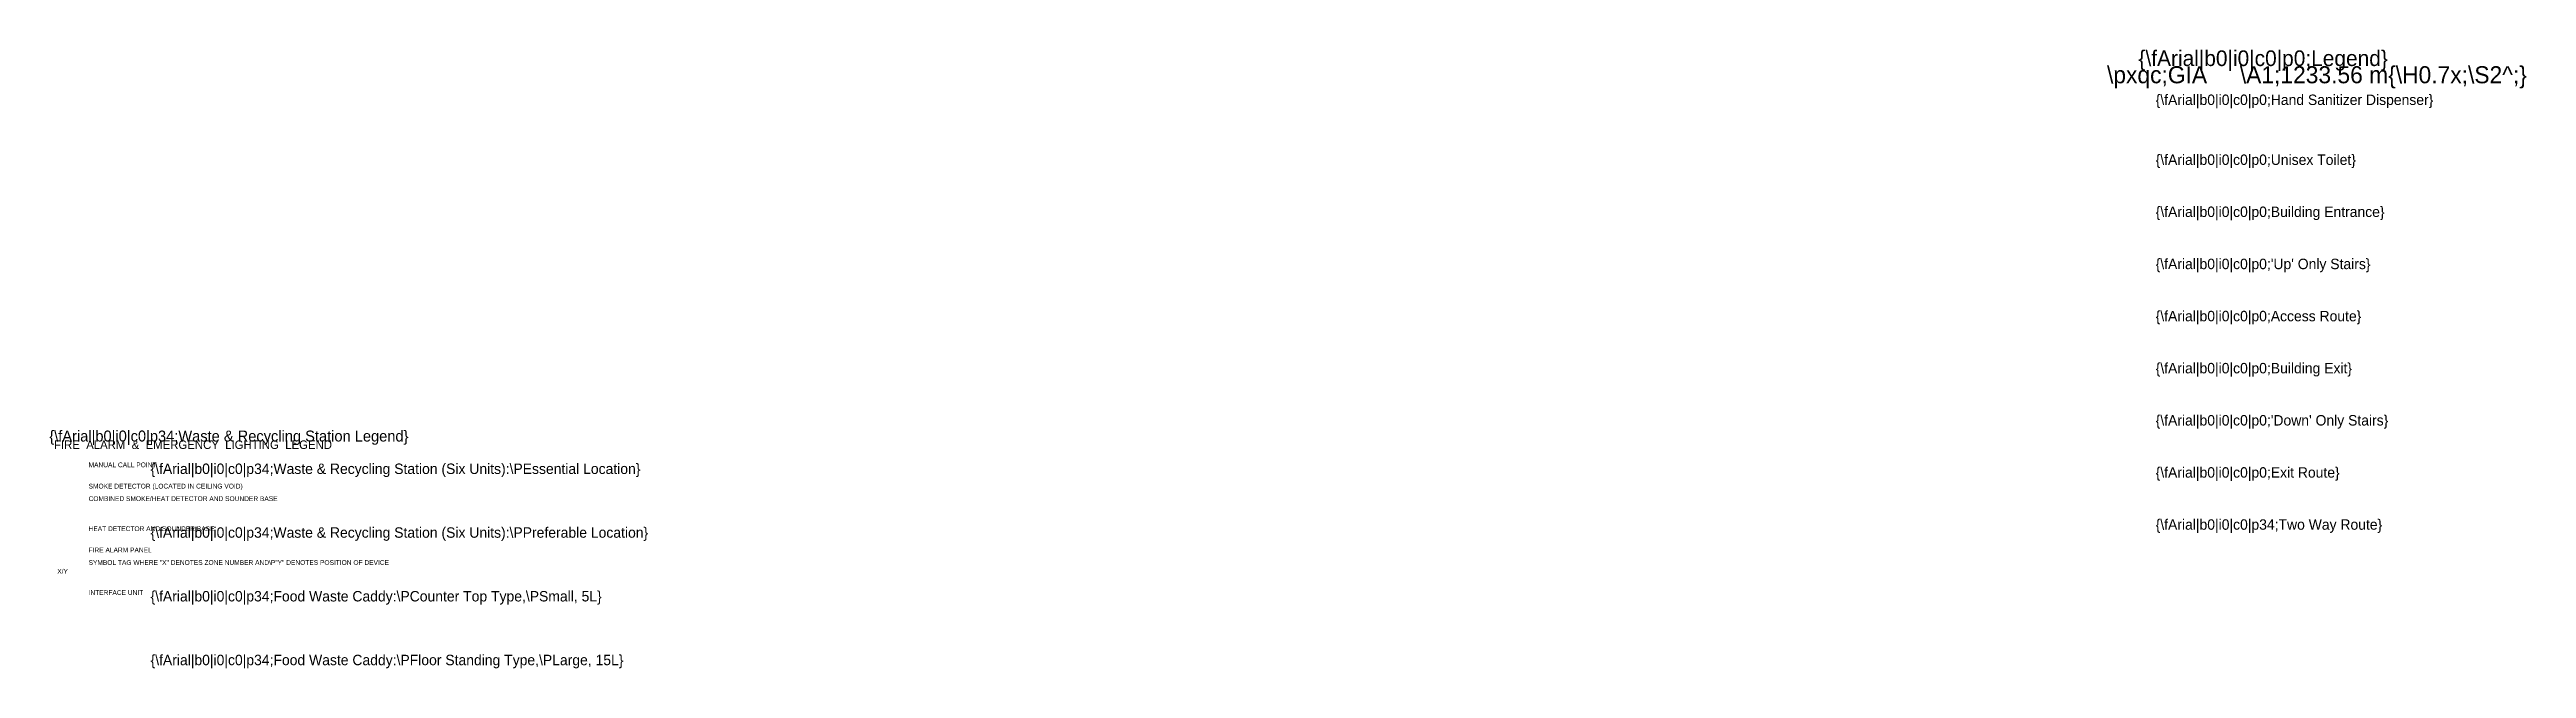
# Model space of a CAD drawing. Header units: millimetres. Extents: x 89863 to 339490, y 15177 to 52720.
# Drawn here: x 281236 to 339490, y 38179 to 52720 of the extents above; entities that cross this region are included whole.
import ezdxf

# ---------------------------------------------------------------- set-up
doc = ezdxf.new("R2010")
doc.units = ezdxf.units.MM
for name, color, linetype in [('BUILDING_ACCESS', 7, 'Continuous'), ('FALARM', 7, 'Continuous'), ('GIA', 7, 'Continuous'), ('WASTE & RECYCLING STATIONS', 7, 'Continuous')]:
    doc.layers.add(name, color=color, linetype=linetype)

msp = doc.modelspace()

# ---------------------------------------------------------------- texts
at = {"layer": 'BUILDING_ACCESS'}
for s, height, p in [('{\\fArial|b0|i0|c0|p0;Legend}', 367.39, (330365, 52333)), ('{\\fArial|b0|i0|c0|p0;Hand Sanitizer Dispenser}', 244.93, (330769, 51418)), ('{\\fArial|b0|i0|c0|p0;Unisex Toilet}', 244.93, (330769, 50010)), ('{\\fArial|b0|i0|c0|p0;Building Entrance}', 244.93, (330769, 48786)), ("{\\fArial|b0|i0|c0|p0;'Up' Only Stairs}", 244.93, (330769, 47561)), ('{\\fArial|b0|i0|c0|p0;Access Route}', 244.93, (330769, 46336)), ('{\\fArial|b0|i0|c0|p0;Building Exit}', 244.93, (330769, 45112)), ("{\\fArial|b0|i0|c0|p0;'Down' Only Stairs}", 244.93, (330769, 43887)), ('{\\fArial|b0|i0|c0|p0;Exit Route}', 244.93, (330769, 42662)), ('{\\fArial|b0|i0|c0|p34;Two Way Route}', 244.93, (330769, 41438))]:
    msp.add_text(s, height=height, dxfattribs=at).set_placement(p)
at = {"layer": 'FALARM'}
for s, height, p in [('FIRE  ALARM  &  EMERGENCY  LIGHTING  LEGEND', 200, (281340, 43336)), ('MANUAL CALL POINT', 112.5, (282154, 42906)), ('SMOKE DETECTOR (LOCATED IN CEILING VOID)', 112.5, (282154, 42406)), ('COMBINED SMOKE/HEAT DETECTOR AND SOUNDER BASE', 112.5, (282154, 42112)), ('HEAT DETECTOR AND SOUNDER BASE', 112.5, (282154, 41406)), ('FIRE ALARM PANEL', 112.5, (282154, 40906)), ('X/Y', 112.5, (281418, 40406)), ('SYMBOL TAG WHERE "X" DENOTES ZONE NUMBER AND\\P"Y" DENOTES POSITION OF DEVICE', 112.5, (282154, 40612)), ('INTERFACE UNIT', 112.5, (282154, 39906))]:
    msp.add_text(s, height=height, dxfattribs=at).set_placement(p)
at = {"layer": 'GIA'}
for s, height, p in [('\\pxqc;GIA', 401.1, (329624, 51928)), ('\\A1;1233.56 m{\\H0.7x;\\S2^ ;}', 401.09, (332748, 51928))]:
    msp.add_text(s, height=height, dxfattribs=at).set_placement(p)
at = {"layer": 'WASTE & RECYCLING STATIONS'}
for s, height, p in [('{\\fArial|b0|i0|c0|p34;Waste & Recycling Station Legend}', 257.26, (281230, 43511)), ('{\\fArial|b0|i0|c0|p34;Waste & Recycling Station (Six Units):\\PEssential Location}', 245.01, (283611, 42748)), ('{\\fArial|b0|i0|c0|p34;Waste & Recycling Station (Six Units):\\PPreferable Location}', 245.01, (283611, 41250)), ('{\\fArial|b0|i0|c0|p34;Food Waste Caddy:\\PCounter Top Type,\\PSmall, 5L}', 245.01, (283611, 39753)), ('{\\fArial|b0|i0|c0|p34;Food Waste Caddy:\\PFloor Standing Type,\\PLarge, 15L}', 245.01, (283611, 38255))]:
    msp.add_text(s, height=height, dxfattribs=at).set_placement(p)

doc.saveas('drawing.dxf')
